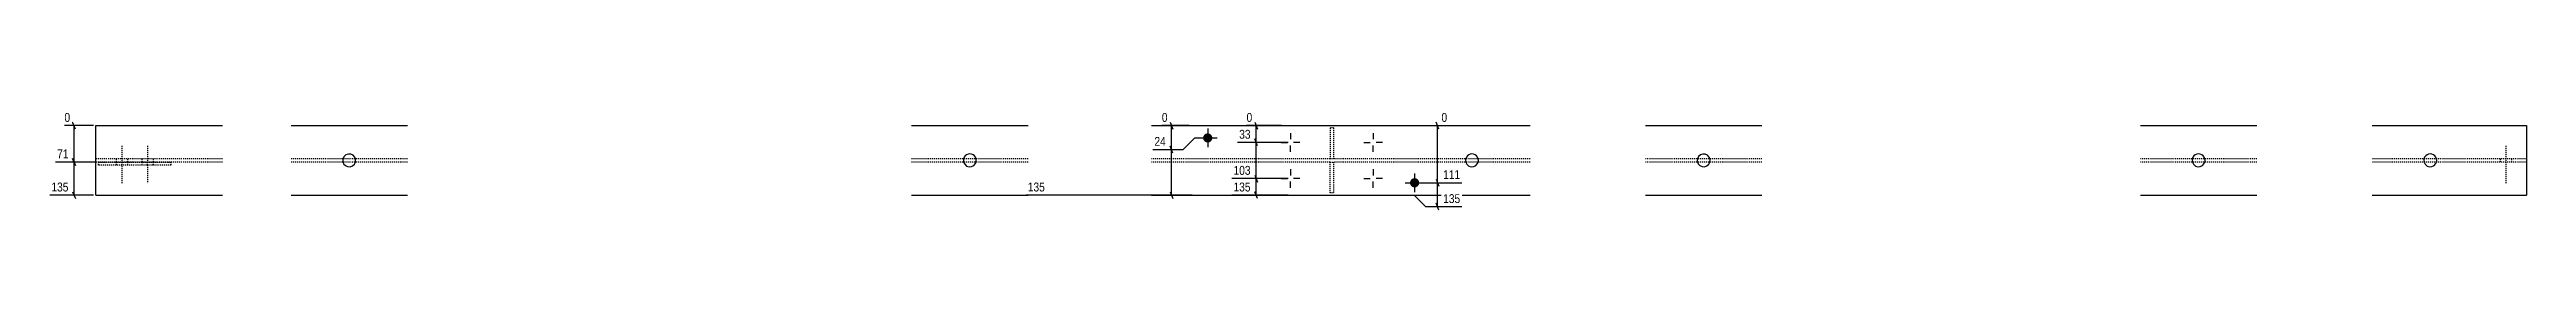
# Model space of a CAD drawing. Header units: millimetres. Extents: x 10 to 27143, y 7 to 1733.
# Drawn here: x 12295 to 17085, y 11 to 204 of the extents above; entities that cross this region are included whole.
import ezdxf

# ---------------------------------------------------------------- set-up
doc = ezdxf.new("R2010")
doc.units = ezdxf.units.MM
doc.linetypes.add('DXK_LINE_DOT2', pattern=[3.9198, 1.9599, -1.9599])
doc.layers.add('MÅLSÆTNING', color=7, linetype='Continuous')
doc.layers.add('STÅL', color=7, linetype='Continuous')
doc.styles.add('Arial Narrow', font='ARIALN.TTF', dxfattribs={"height": 0.2})

msp = doc.modelspace()

# ---------------------------------------------------------------- hatches: boundary and pattern name
at = {"layer": 'STÅL', "linetype": 'Continuous'}
for points in [[(14543.6, 151.1, -1), (14525.6, 151.1, -1)], [(14943.6, 64.1, -1), (14925.6, 64.1, -1)]]:
    msp.add_hatch(color=96, dxfattribs=at).paths.add_polyline_path(points)

# ---------------------------------------------------------------- linework, layer by layer
at = {"layer": 'MÅLSÆTNING', "color": 7, "linetype": 'Continuous'}
for p, q in [((12380.1, 175.1), (12323.9, 175.1)), ((12345.2, 168.3), (12339.8, 181.8)), ((12342.5, 104.3), (12342.5, 175.1)), ((14487, 128.6), (14509.5, 151.1)), ((14487, 128.6), (14509.5, 151.1)), ((14509.5, 151.1), (14530.1, 151.1)), ((14509.5, 151.1), (14530.1, 151.1)), ((14631.1, 135.6), (14625.7, 149.1)), ((14955.1, 175.1), (14997.6, 175.1)), ((14981.7, 168.3), (14976.3, 181.8)), ((14979, 64.1), (14979, 175.1)), ((12385.1, 104.3), (12306.4, 104.3)), ((12385.1, 104.3), (12306.4, 104.3)), ((12339.8, 111), (12345.2, 97.5)), ((12345.2, 97.5), (12339.8, 111)), ((12342.5, 40.1), (12342.5, 104.3)), ((14428.4, 128.6), (14487, 128.6)), ((14467.2, 121.8), (14461.8, 135.3)), ((14464.5, 40.1), (14464.5, 128.6)), ((14690.1, 142.4), (14592.2, 142.4)), ((14628.4, 72.4), (14628.4, 142.4)), ((14690.1, 72.4), (14581.2, 72.4)), ((14690.1, 72.4), (14581.2, 72.4)), ((14625.7, 79.1), (14631.1, 65.6)), ((14625.7, 79.1), (14631.1, 65.6)), ((14628.4, 40.1), (14628.4, 72.4)), ((14939.1, 64.1), (15026.1, 64.1)), ((14939.1, 64.1), (15026.1, 64.1)), ((14976.3, 70.8), (14981.7, 57.3)), ((14976.3, 70.8), (14981.7, 57.3)), ((14979, 17.6), (14979, 64.1)), ((12380.1, 40.1), (12295.4, 40.1)), ((12339.8, 46.8), (12345.2, 33.3)), ((14504.4, 40.1), (14183.4, 40.1)), ((14461.8, 46.8), (14467.2, 33.3)), ((14690.1, 40.1), (14581.2, 40.1)), ((14631.1, 33.3), (14625.7, 46.8)), ((14956.5, 17.6), (14934, 40.1)), ((14934, 40.1), (14973, 40.1)), ((15026.1, 17.6), (14956.5, 17.6)), ((14981.7, 10.8), (14976.3, 24.3))]:
    msp.add_line(p, q, dxfattribs=at)
at = {"layer": 'STÅL', "color": 2, "linetype": 'Continuous'}
for p, q in [((12384.6, 175.1), (12629.6, 175.1)), ((12384.6, 40.1), (12384.6, 175.1)), ((12762.1, 175.1), (12987.1, 175.1)), ((13962.1, 175.1), (14187.1, 175.1)), ((14425.6, 175.1), (15158.1, 175.1)), ((15381.1, 175.1), (15606.1, 175.1)), ((16338.1, 175.1), (16563.1, 175.1)), ((16786.1, 175.1), (17084.6, 175.1)), ((17084.6, 175.1), (17084.6, 40.1)), ((12384.6, 40.1), (12629.6, 40.1)), ((12762.1, 40.1), (12987.1, 40.1)), ((13962.1, 40.1), (14187.1, 40.1)), ((14425.6, 40.1), (15158.1, 40.1)), ((15381.1, 40.1), (15606.1, 40.1)), ((16338.1, 40.1), (16563.1, 40.1)), ((16786.1, 40.1), (17084.6, 40.1))]:
    msp.add_line(p, q, dxfattribs=at)
at = {"layer": 'STÅL', "color": 96, "linetype": 'Continuous'}
for p, q in [((14516.6, 151.1), (14552.6, 151.1)), ((14534.6, 169.1), (14534.6, 133.1)), ((14694.6, 160.4), (14694.6, 148.4)), ((14854.6, 160.4), (14854.6, 148.4)), ((14676.6, 142.4), (14688.6, 142.4)), ((14694.6, 124.4), (14694.6, 136.3)), ((14712.6, 142.4), (14700.6, 142.4)), ((14836.6, 142.4), (14848.6, 142.4)), ((14854.6, 124.4), (14854.6, 136.3)), ((14872.6, 142.4), (14860.6, 142.4)), ((14676.6, 72.4), (14688.6, 72.4)), ((14694.6, 90.4), (14694.6, 78.4)), ((14694.6, 54.4), (14694.6, 66.3)), ((14712.6, 72.4), (14700.6, 72.4)), ((14836.6, 72.4), (14848.6, 72.4)), ((14854.6, 90.4), (14854.6, 78.4)), ((14854.6, 54.4), (14854.6, 66.3)), ((14872.6, 72.4), (14860.6, 72.4)), ((14916.6, 64.1), (14952.6, 64.1)), ((14934.6, 82.1), (14934.6, 46.1))]:
    msp.add_line(p, q, dxfattribs=at)
at = {"layer": 'STÅL', "color": 7, "linetype": 'DXK_LINE_DOT2'}
for p, q in [((14777.6, 170.9), (14771.6, 170.9)), ((14771.6, 170.9), (14771.6, 110.8)), ((14777.6, 170.9), (14777.6, 110.8)), ((12629.6, 110.8), (12384.6, 110.8)), ((12629.6, 104.2), (12384.6, 104.2)), ((12389.6, 98.3), (12389.6, 104.3)), ((12389.6, 104.3), (12529.6, 104.3)), ((12529.6, 98.3), (12389.6, 98.3)), ((12484.6, 98.3), (12484.6, 104.3)), ((12529.6, 104.3), (12529.6, 98.3)), ((12987.1, 110.8), (12762.1, 110.8)), ((12987.1, 104.2), (12762.1, 104.2)), ((14187.1, 110.8), (13962.1, 110.8)), ((14187.1, 104.2), (13962.1, 104.2)), ((14771.6, 110.8), (14425.6, 110.8)), ((14771.6, 104.2), (14425.6, 104.2)), ((14777.6, 110.8), (14771.6, 110.8)), ((14771.6, 44.3), (14771.6, 104.2)), ((14771.6, 104.2), (14777.6, 104.2)), ((15158.1, 110.8), (14777.6, 110.8)), ((14777.6, 104.2), (14777.6, 44.3)), ((15158.1, 104.2), (14777.6, 104.2)), ((15606.1, 110.8), (15381.1, 110.8)), ((15606.1, 104.2), (15381.1, 104.2)), ((16563.1, 110.8), (16338.1, 110.8)), ((16563.1, 104.2), (16338.1, 104.2)), ((17084.6, 110.8), (16786.1, 110.8)), ((17084.6, 104.2), (16786.1, 104.2)), ((14777.6, 44.3), (14771.6, 44.3))]:
    msp.add_line(p, q, dxfattribs=at)
at = {"layer": 'STÅL', "color": 96, "linetype": 'DXK_LINE_DOT2'}
for p, q in [((12423.6, 110.8), (12423.6, 104.2)), ((12423.6, 104.2), (12423.6, 98.3)), ((12434.6, 135.9), (12434.6, 62.9)), ((12445.6, 110.8), (12445.6, 104.2)), ((12445.6, 104.2), (12445.6, 98.3)), ((12473.6, 110.8), (12473.6, 104.2)), ((12473.6, 104.2), (12473.6, 98.3)), ((12484.6, 135.9), (12484.6, 104.3)), ((12484.6, 98.3), (12484.6, 62.9)), ((12495.6, 110.8), (12495.6, 104.2)), ((12495.6, 104.2), (12495.6, 98.3)), ((17033.6, 110.8), (17033.6, 104.2)), ((17044.6, 135.9), (17044.6, 62.9)), ((17055.6, 110.8), (17055.6, 104.2))]:
    msp.add_line(p, q, dxfattribs=at)
at = {"layer": 'STÅL', "color": 2, "linetype": 'Continuous'}
for centre, start, end in [((12874.6, 107.5), 120.3737, 300.3737), ((12874.6, 107.5), 300.3737, 120.3737), ((14074.6, 107.5), 150.3737, 330.3737), ((14074.6, 107.5), 330.3737, 150.3737), ((15045.6, 107.5), 150.3737, 330.3737), ((15045.6, 107.5), 330.3737, 150.3737), ((15493.6, 107.5), 120.3737, 300.3737), ((15493.6, 107.5), 300.3737, 120.3737), ((16450.6, 107.5), 150.3737, 330.3737), ((16450.6, 107.5), 330.3737, 150.3737), ((16898.6, 107.5), 150.3737, 330.3737), ((16898.6, 107.5), 330.3737, 150.3737)]:
    msp.add_arc(centre, 12.5, start, end, dxfattribs=at)

# ---------------------------------------------------------------- next in the draw order: wipeouts: each hides what was drawn before it
at = {"color": 0, "linetype": 'Continuous'}
for points in [[(12338.5, 178.7), (12338.5, 203.9), (12320.3, 203.9), (12320.3, 178.7)], [(15001.2, 178.7), (15001.2, 203.9), (14983, 203.9), (14983, 178.7)], [(14457.2, 132.2), (14457.2, 157.4), (14428, 157.4), (14428, 132.2)], [(14621, 146), (14621, 171.2), (14591.9, 171.2), (14591.9, 146)], [(12335.2, 107.9), (12335.2, 133.1), (12306.1, 133.1), (12306.1, 107.9)], [(14621, 76), (14621, 101.2), (14580.9, 101.2), (14580.9, 76)], [(12335.2, 43.7), (12335.2, 68.9), (12295.1, 68.9), (12295.1, 43.7)], [(14457.2, 43.7), (14457.2, 68.9), (14183.1, 68.9), (14183.1, 43.7)], [(15026.4, 67.7), (15026.4, 92.9), (14986.3, 92.9), (14986.3, 67.7)]]:
    msp.add_wipeout(points, dxfattribs=at).dxf.layer = 'MÅLSÆTNING'

# ---------------------------------------------------------------- next in the draw order: linework, layer by layer
at = {"layer": 'MÅLSÆTNING', "color": 7, "linetype": 'Continuous'}
for p, q in [((14499, 175.1), (14445.9, 175.1)), ((14461.8, 181.8), (14467.2, 168.3)), ((14464.5, 128.6), (14464.5, 175.1)), ((14677.2, 175.1), (14609.7, 175.1)), ((14625.7, 181.8), (14631.1, 168.3)), ((14631.1, 135.6), (14625.7, 149.1)), ((14628.4, 142.4), (14628.4, 175.1)), ((14428.4, 128.6), (14487, 128.6)), ((14467.2, 121.8), (14461.8, 135.3)), ((14690.1, 142.4), (14592.2, 142.4))]:
    msp.add_line(p, q, dxfattribs=at)

# ---------------------------------------------------------------- next in the draw order: texts
at = {"layer": 'MÅLSÆTNING', "color": 3, "linetype": 'Continuous', "style": 'Arial Narrow'}
for s, height, p in [('0', 17.2, (12323.9, 182.3)), ('0', 17.2, (14986.6, 182.3)), ('24', 17.18, (14431.6, 135.8)), ('33', 17.18, (14595.5, 149.6)), ('71', 17.18, (12309.7, 111.5)), ('135', 17.18, (12298.7, 47.3)), ('135', 17.18, (14186.7, 47.3)), ('111', 17.18, (14989.9, 71.3))]:
    msp.add_text(s, height=height, dxfattribs=at).set_placement(p)

# ---------------------------------------------------------------- next in the draw order: wipeouts: each hides what was drawn before it
at = {"color": 0, "linetype": 'Continuous'}
for points in [[(14621, 43.7), (14621, 68.9), (14580.9, 68.9), (14580.9, 43.7)], [(15026.4, 21.2), (15026.4, 46.4), (14986.3, 46.4), (14986.3, 21.2)]]:
    msp.add_wipeout(points, dxfattribs=at).dxf.layer = 'MÅLSÆTNING'

# ---------------------------------------------------------------- next in the draw order: texts
at = {"layer": 'MÅLSÆTNING', "color": 3, "linetype": 'Continuous', "style": 'Arial Narrow'}
for s, p in [('103', (14584.5, 79.6)), ('135', (14584.5, 47.3)), ('135', (14989.9, 24.8))]:
    msp.add_text(s, height=17.18, dxfattribs=at).set_placement(p)

# ---------------------------------------------------------------- next in the draw order: wipeouts: each hides what was drawn before it
at = {"color": 0, "linetype": 'Continuous'}
for points in [[(14460.4, 178.7), (14460.4, 203.9), (14442.3, 203.9), (14442.3, 178.7)], [(14624.3, 178.7), (14624.3, 203.9), (14606.1, 203.9), (14606.1, 178.7)]]:
    msp.add_wipeout(points, dxfattribs=at).dxf.layer = 'MÅLSÆTNING'

# ---------------------------------------------------------------- next in the draw order: texts
at = {"layer": 'MÅLSÆTNING', "color": 3, "linetype": 'Continuous', "style": 'Arial Narrow'}
for p in [(14445.9, 182.3), (14609.7, 182.3)]:
    msp.add_text('0', height=17.2, dxfattribs=at).set_placement(p)

doc.saveas('drawing.dxf')
